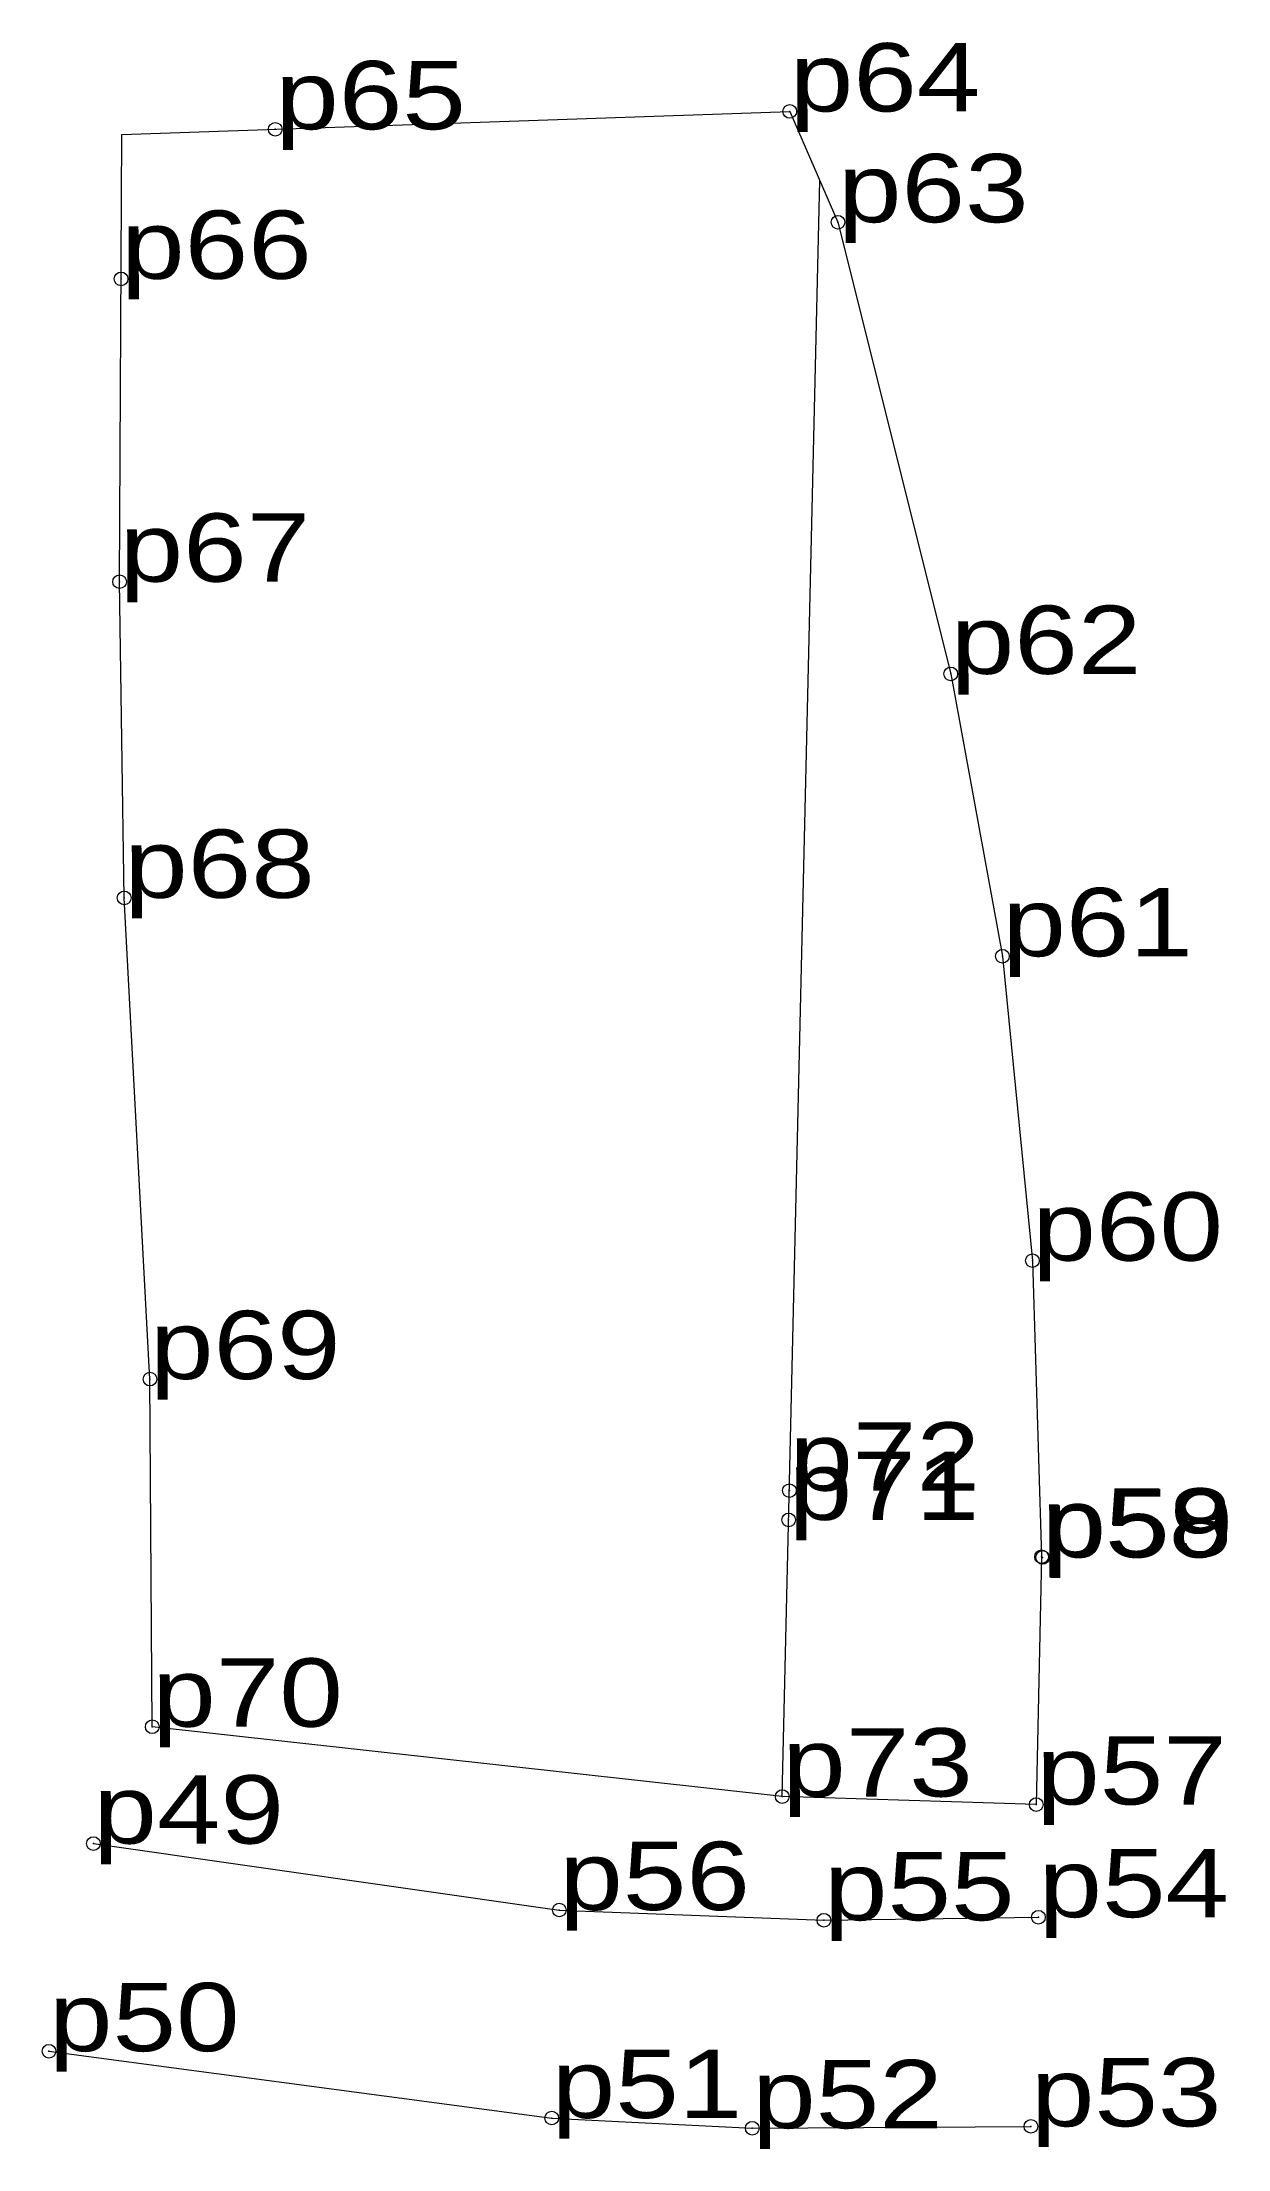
# Model space of a CAD drawing. Header units: metres. Extents: x 549032 to 552141, y 1838070 to 1839668.
# Drawn here: x 550529.6 to 550560.8, y 1838069.8 to 1838125.4 of the extents above; entities that cross this region are included whole.
import ezdxf

# ---------------------------------------------------------------- set-up
doc = ezdxf.new("R2010")
doc.units = ezdxf.units.M
doc.header["$LTSCALE"] = 0.72
doc.header["$PDMODE"] = 32
doc.header["$PDSIZE"] = 0.36
doc.layers.add('12', color=7, linetype='Continuous', lineweight=13)

msp = doc.modelspace()

# ---------------------------------------------------------------- texts
at = {"layer": '12', "width": 1.25}
for s, p in [('p65', (550535.7, 1838123.06)), ('p64', (550549.25, 1838123.53)), ('p63', (550550.52, 1838120.61)), ('p66', (550531.64, 1838119.12)), ('p67', (550531.6, 1838111.14)), ('p62', (550553.49, 1838108.71)), ('p68', (550531.72, 1838102.81)), ('p61', (550554.85, 1838101.27)), ('p60', (550555.64, 1838093.25)), ('p69', (550532.4, 1838090.13)), ('p72', (550549.24, 1838087.19)), ('p71', (550549.22, 1838086.42)), ('p58', (550555.88, 1838085.45)), ('p59', (550555.91, 1838085.43)), ('p70', (550532.46, 1838080.97)), ('p73', (550549.05, 1838079.13)), ('p57', (550555.74, 1838078.92)), ('p49', (550530.91, 1838077.89)), ('p56', (550543.18, 1838076.14)), ('p55', (550550.15, 1838075.87)), ('p54', (550555.8, 1838075.95)), ('p50', (550529.74, 1838072.42)), ('p51', (550542.98, 1838070.66)), ('p52', (550548.26, 1838070.39)), ('p53', (550555.6, 1838070.44))]:
    msp.add_text(s, height=1.8, dxfattribs=at).set_placement(p)

# ---------------------------------------------------------------- linework, layer by layer
at = {"layer": '12'}
msp.add_line((550549.05, 1838079.13), (550550.04, 1838121.71), dxfattribs=at)
msp.add_lwpolyline([(550532.46, 1838080.97), (550532.4, 1838090.13), (550531.72, 1838102.81), (550531.6, 1838111.14), (550531.66, 1838122.92), (550549.25, 1838123.53), (550550.52, 1838120.61), (550553.49, 1838108.71), (550554.85, 1838101.27), (550555.64, 1838093.25), (550555.88, 1838085.45), (550555.74, 1838078.92), (550549.05, 1838079.13)], close=True, dxfattribs=at)
for points in [[(550530.91, 1838077.89), (550543.18, 1838076.14), (550550.15, 1838075.87), (550555.8, 1838075.95)], [(550529.74, 1838072.42), (550542.98, 1838070.66), (550548.26, 1838070.39), (550555.6, 1838070.44)]]:
    msp.add_lwpolyline(points, dxfattribs=at)
for p in [(550535.7, 1838123.06), (550549.25, 1838123.53), (550550.52, 1838120.61), (550531.64, 1838119.12), (550531.6, 1838111.14), (550553.49, 1838108.71), (550531.72, 1838102.81), (550554.85, 1838101.27), (550555.64, 1838093.25), (550532.4, 1838090.13), (550549.24, 1838087.19), (550549.22, 1838086.42), (550555.88, 1838085.45), (550555.91, 1838085.43), (550532.46, 1838080.97), (550549.05, 1838079.13), (550555.74, 1838078.92), (550530.91, 1838077.89), (550543.18, 1838076.14), (550550.15, 1838075.87), (550555.8, 1838075.95), (550529.74, 1838072.42), (550542.98, 1838070.66), (550548.26, 1838070.39), (550555.6, 1838070.44)]:
    msp.add_point(p, dxfattribs=at)

msp.set_redraw_order([(e.dxf.handle, doc.entitydb.next_handle()) for e in msp.query("TEXT MTEXT ATTDEF DIMENSION ARC_DIMENSION")])  # texts and dimensions are drawn at this point

doc.saveas('drawing.dxf')
